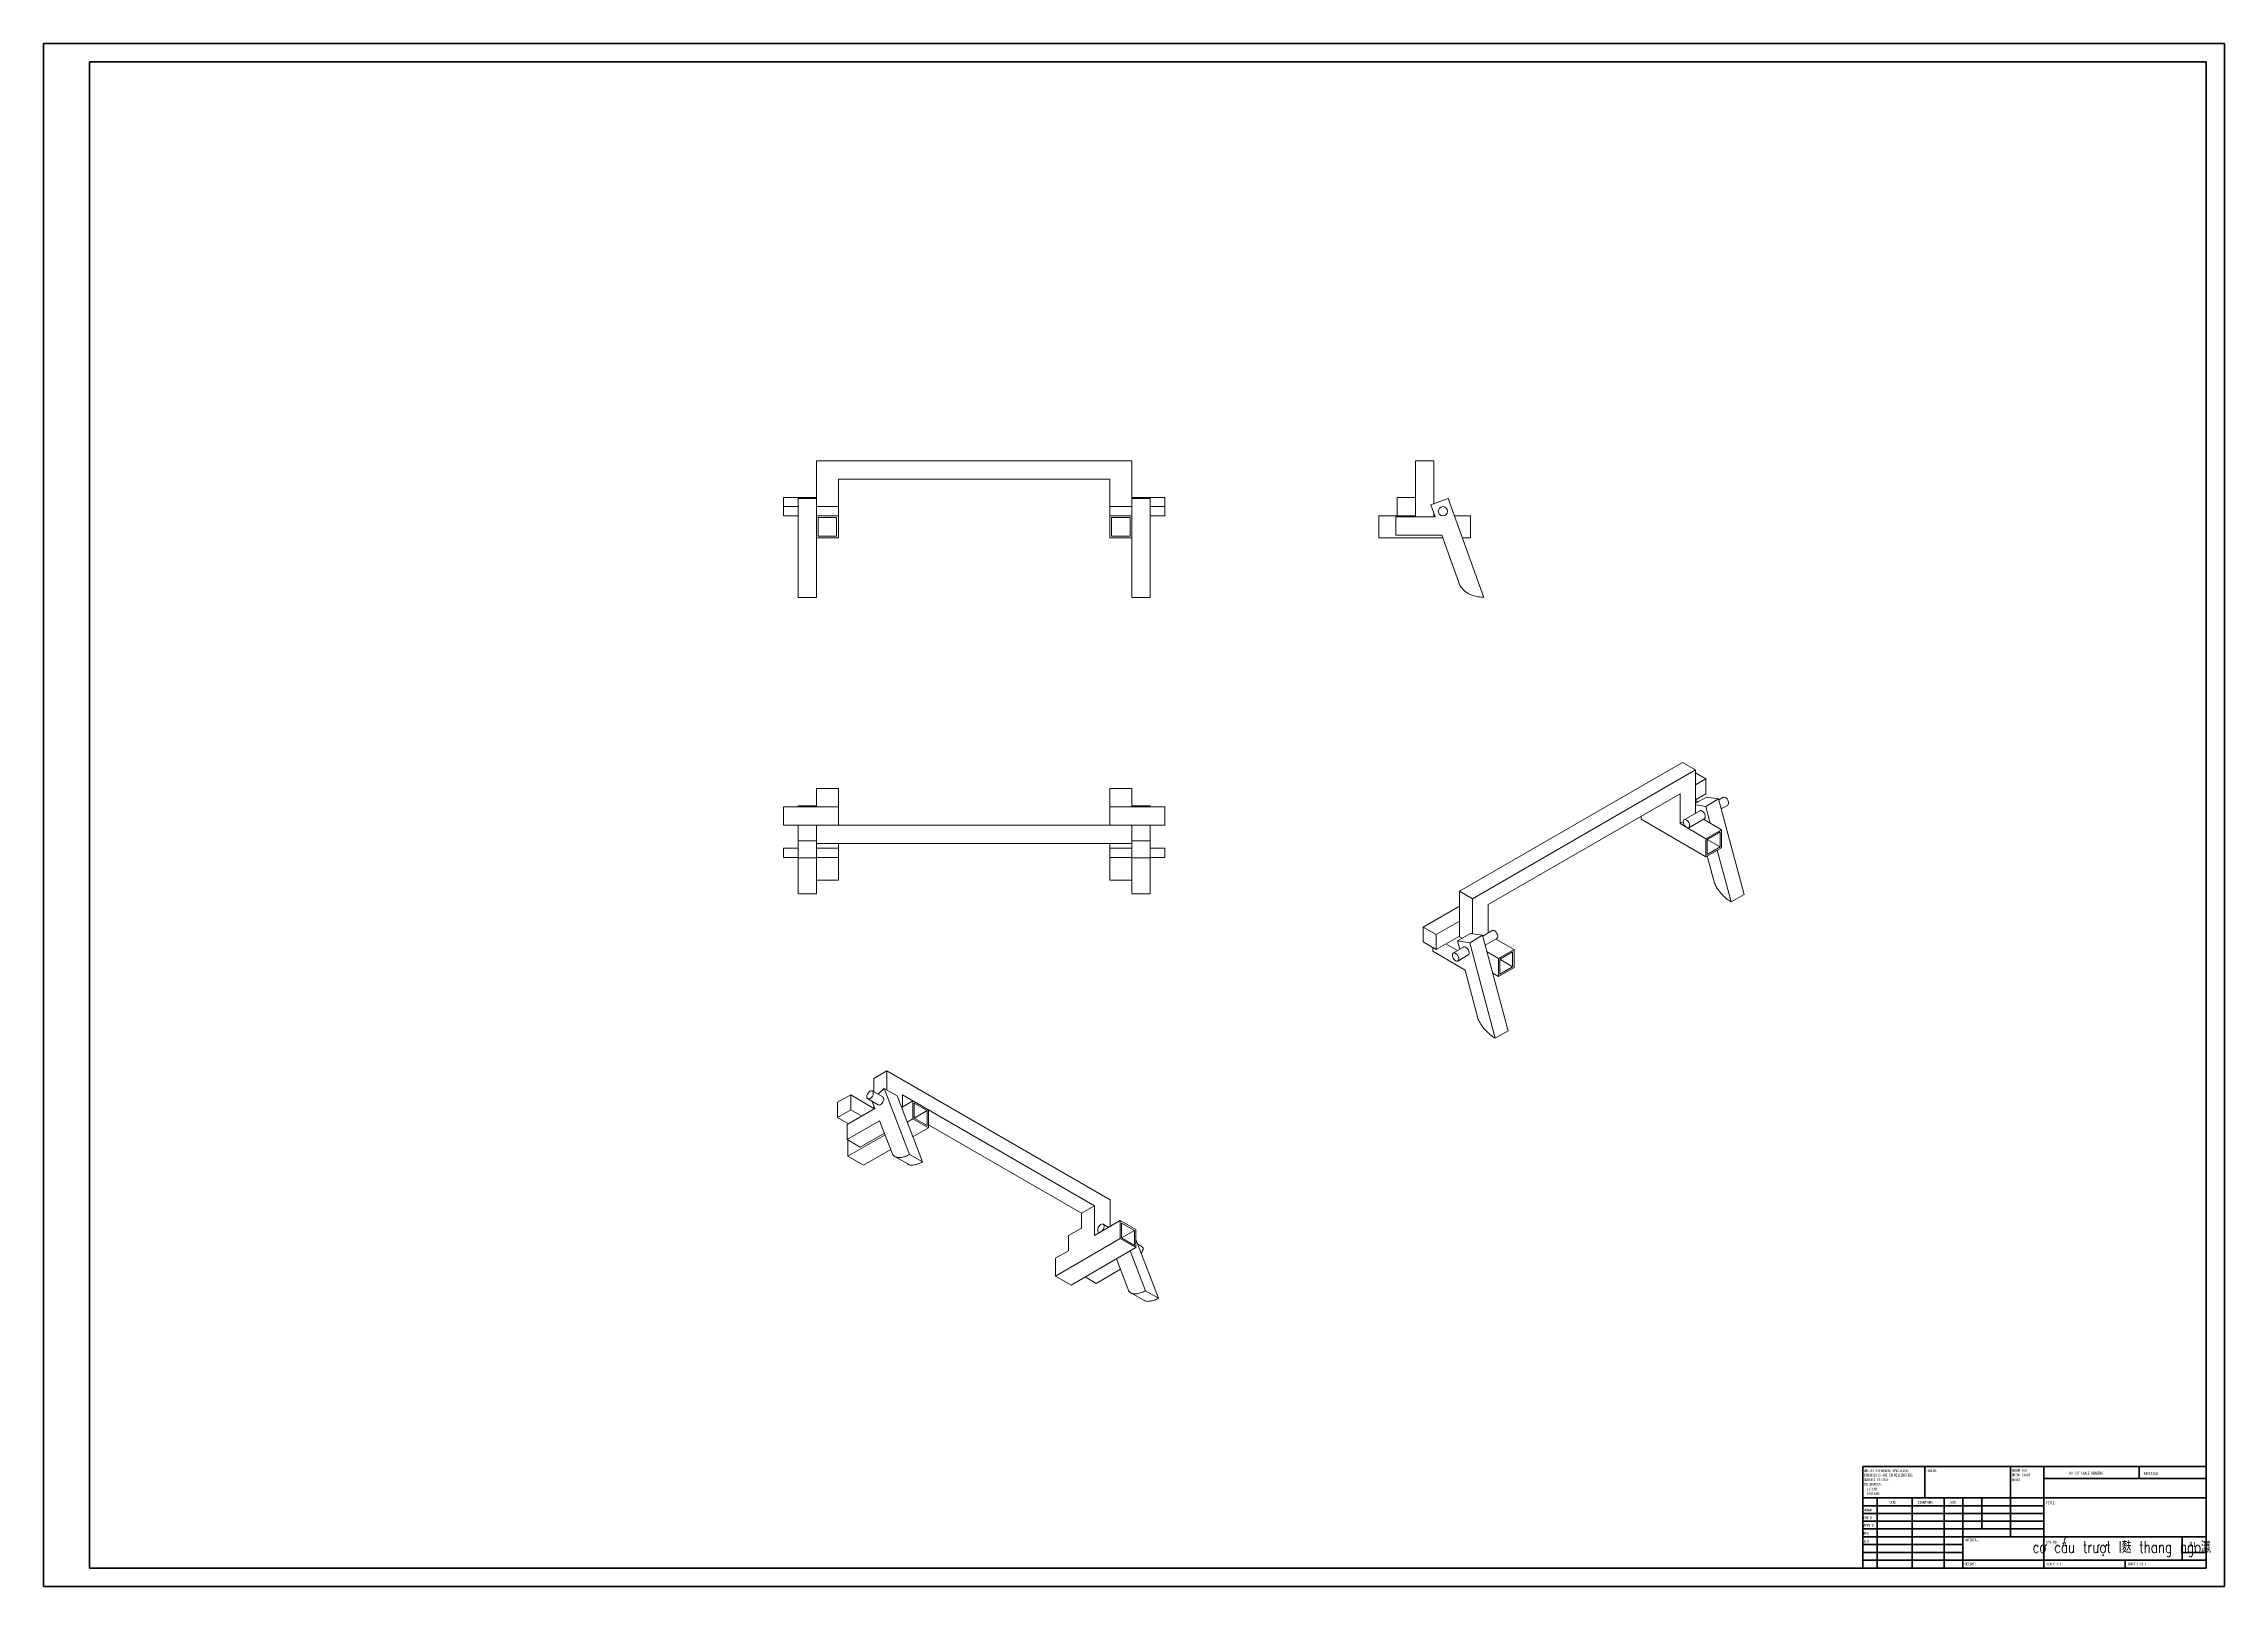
# Model space of a CAD drawing. Header units: millimetres. Extents: x 0 to 1189, y 0 to 841.
import ezdxf

# ---------------------------------------------------------------- set-up
doc = ezdxf.new("R2010")
doc.units = ezdxf.units.MM
doc.styles.add('SLDTEXTSTYLE0', font='TXT', dxfattribs={"width": 0.75, "bigfont": 'bigfont'})
doc.styles.add('SLDTEXTSTYLE1', font='TXT', dxfattribs={"width": 0.75})
doc.styles.add('SLDTEXTSTYLE2', font='TXT', dxfattribs={"width": 0.6875})

# ---------------------------------------------------------------- blocks, each defined once
blk = doc.blocks.new('SW_NOTE_0')
at = {"color": 0, "linetype": 'Continuous', "lineweight": 0, "char_height": 1.5, "attachment_point": 1, "style": 'SLDTEXTSTYLE1'}
for s, insert in [('DEBUR AND', (0, 1.9)), ('BREAK SHARP', (0, -0.6)), ('EDGES', (0, -3.1))]:
    blk.add_mtext(s, dxfattribs=dict(at, insert=insert))
blk = doc.blocks.new('SW_NOTE_1')
at = {"color": 0, "linetype": 'Continuous', "lineweight": 0, "char_height": 1.5, "attachment_point": 1, "style": 'SLDTEXTSTYLE1'}
for s, insert in [('UNLESS OTHERWISE SPECIFIED:', (0, 1.9)), ('TOLERANCES:', (0, -5.6)), ('DIMENSIONS ARE IN MILLIMETERS', (0, -0.6)), ('SURFACE FINISH:', (0, -3.1)), ('ANGULAR:', (1.7, -10.6)), ('LINEAR:', (1.7, -8.1))]:
    blk.add_mtext(s, dxfattribs=dict(at, insert=insert))

msp = doc.modelspace()

# ---------------------------------------------------------------- linework, layer by layer
at = {"color": 7, "linetype": 'Continuous', "lineweight": 40}
for p, q in [((0.1, 0.2), (0.1, 841.2)), ((0.1, 841.2), (1189.1, 841.2)), ((1189.1, 0.2), (1189.1, 841.2)), ((25.1, 10.2), (25.1, 831.2)), ((25.1, 831.2), (1179.1, 831.2)), ((1179.1, 10.2), (1179.1, 831.2)), ((991.9, 65.5), (1179.1, 65.5)), ((991.9, 65.5), (991.9, 10.2)), ((1025.7, 48.5), (1025.7, 65.5)), ((1072.5, 65.5), (1072.5, 27.2)), ((1090.7, 65.5), (1090.7, 10.2)), ((1142.7, 59.1), (1142.7, 65.5)), ((1179.1, 65.5), (1179.1, 10.2)), ((1179.1, 48.5), (991.9, 48.5)), ((999.7, 48.5), (999.7, 10.2)), ((1018.9, 48.5), (1018.9, 10.2)), ((1036.3, 48.5), (1036.3, 10.2)), ((1046.5, 10.2), (1046.5, 48.5)), ((1056.9, 31.5), (1056.9, 48.5)), ((1179.1, 59.1), (1090.7, 59.1)), ((1090.7, 44.2), (991.9, 44.2)), ((1090.7, 40), (991.9, 40)), ((1090.7, 35.7), (991.9, 35.7)), ((1090.7, 31.5), (991.9, 31.5)), ((1046.5, 27.2), (991.9, 27.2)), ((1046.5, 27.2), (1179.1, 27.2)), ((1166.1, 14.5), (1166.1, 27.2)), ((1046.5, 23), (991.9, 23)), ((1046.5, 18.7), (991.9, 18.7)), ((991.9, 14.5), (1179.1, 14.5)), ((1134.9, 10.2), (1134.9, 14.5)), ((1179.1, 18.7), (1166.1, 18.7)), ((0.1, 0.2), (1189.1, 0.2)), ((25.1, 10.2), (1179.1, 10.2))]:
    msp.add_line(p, q, dxfattribs=at)
at = {"color": 7, "linetype": 'Continuous', "lineweight": 15}
for p, q in [((593.4, 613.8), (421.4, 613.8)), ((421.4, 613.8), (421.4, 593.2)), ((593.4, 593.2), (593.4, 613.8)), ((748, 613.8), (748, 593.8)), ((748, 613.8), (758, 613.8)), ((758, 613.8), (758, 590.4)), ((581.4, 603.8), (433.4, 603.8)), ((433.4, 603.8), (433.4, 588.8)), ((581.4, 603.8), (581.4, 588.8)), ((403.4, 593.8), (421.4, 593.8)), ((403.4, 588.8), (403.4, 593.8)), ((411.4, 588.8), (403.4, 588.8)), ((403.4, 588.8), (403.4, 583.8)), ((403.4, 583.8), (411.4, 583.8)), ((421.4, 593.2), (411.4, 593.2)), ((411.4, 593.2), (411.4, 539.3)), ((421.4, 593.2), (421.4, 583.8)), ((433.4, 588.8), (421.4, 588.8)), ((433.4, 583.8), (421.4, 583.8)), ((421.4, 583.8), (421.4, 571.8)), ((422.4, 582.8), (422.4, 572.8)), ((432.4, 582.8), (422.4, 582.8)), ((432.4, 572.8), (432.4, 582.8)), ((433.4, 588.8), (433.4, 583.8)), ((433.4, 571.8), (433.4, 583.8)), ((593.4, 588.8), (581.4, 588.8)), ((581.4, 588.8), (581.4, 583.8)), ((581.4, 583.8), (593.4, 583.8)), ((581.4, 571.8), (581.4, 583.8)), ((582.4, 572.8), (582.4, 582.8)), ((582.4, 582.8), (592.4, 582.8)), ((592.4, 582.8), (592.4, 572.8)), ((611.4, 593.8), (593.4, 593.8)), ((603.4, 593.2), (593.4, 593.2)), ((593.4, 593.2), (593.4, 583.8)), ((593.4, 583.8), (593.4, 571.8)), ((603.4, 593.2), (603.4, 539.3)), ((611.4, 588.8), (603.4, 588.8)), ((603.4, 583.8), (611.4, 583.8)), ((611.4, 588.8), (611.4, 593.8)), ((611.4, 588.8), (611.4, 583.8)), ((728, 583.8), (728, 571.8)), ((738, 583.8), (728, 583.8)), ((737.4, 583.3), (758.7, 583.3)), ((737.4, 573.3), (737.4, 583.3)), ((748, 593.8), (738, 593.8)), ((738, 583.8), (738, 593.8)), ((738, 583.8), (748, 583.8)), ((748, 583.8), (748, 593.8)), ((765.8, 593.2), (756.4, 589.8)), ((758.7, 583.3), (756.4, 589.8)), ((758, 585.4), (758, 583.8)), ((758.6, 583.8), (758, 583.8)), ((765.8, 593.2), (785.4, 539.3)), ((778, 583.8), (769.2, 583.8)), ((778, 583.8), (778, 571.8)), ((421.4, 571.8), (421.4, 539.3)), ((421.4, 571.8), (433.4, 571.8)), ((422.4, 572.8), (432.4, 572.8)), ((593.4, 571.8), (581.4, 571.8)), ((592.4, 572.8), (582.4, 572.8)), ((593.4, 571.8), (593.4, 539.3)), ((762.9, 571.8), (728, 571.8)), ((762.4, 573.3), (737.4, 573.3)), ((772.5, 545.4), (762.4, 573.3)), ((778, 571.8), (773.6, 571.8)), ((421.4, 539.3), (411.4, 539.3)), ((603.4, 539.3), (593.4, 539.3)), ((893.7, 449.4), (772.1, 379.2)), ((900.8, 445.4), (779.1, 375.1)), ((893.7, 449.4), (900.8, 445.4)), ((900.8, 421.7), (900.8, 445.4)), ((906.4, 440.5), (900.8, 443.7)), ((906.4, 440.5), (900.8, 437.2)), ((906.4, 432.3), (906.4, 440.5)), ((433.4, 435.1), (421.4, 435.1)), ((421.4, 425.1), (421.4, 435.1)), ((433.4, 425.1), (433.4, 435.1)), ((581.4, 435.1), (593.4, 435.1)), ((581.4, 425.1), (581.4, 435.1)), ((593.4, 425.1), (593.4, 435.1)), ((892.3, 432.3), (787.6, 371.9)), ((885.2, 428.2), (885.2, 428.2)), ((885.2, 428.2), (885.2, 428.2)), ((892.3, 432.3), (892.3, 416)), ((906.4, 432.3), (900.8, 429)), ((906.7, 430.5), (900.8, 427.1)), ((900.8, 428.6), (902.1, 427.8)), ((913.3, 429.5), (906.3, 425.4)), ((913.3, 429.5), (906.7, 430.5)), ((913.3, 429.5), (927.2, 377.4)), ((915.8, 430.4), (913.4, 429)), ((403.4, 415.1), (403.4, 425.1)), ((403.4, 425.1), (433.4, 425.1)), ((421.4, 425.7), (411.4, 425.7)), ((411.4, 425.7), (411.4, 425.1)), ((433.4, 415.1), (433.4, 425.1)), ((611.4, 425.1), (581.4, 425.1)), ((581.4, 415.1), (581.4, 425.1)), ((603.4, 425.7), (593.4, 425.7)), ((603.4, 425.7), (603.4, 425.1)), ((611.4, 415.1), (611.4, 425.1)), ((871.1, 418.4), (871.1, 420)), ((906.4, 398), (871.1, 418.4)), ((878.1, 424.1), (878.1, 424.1)), ((878.1, 424.1), (878.1, 424.1)), ((894, 417), (892.3, 416)), ((903, 423), (894.6, 418.1)), ((897.1, 413.8), (905.5, 418.7)), ((906.3, 425.4), (900.8, 426.3)), ((900.9, 421.8), (900.8, 422.2)), ((914.9, 412.7), (905, 418.4)), ((906.3, 425.4), (908.7, 416.3)), ((914.8, 424), (918.3, 426)), ((403.4, 415.1), (421.4, 415.1)), ((411.4, 415.1), (411.4, 406.7)), ((421.4, 406.7), (411.4, 406.7)), ((411.4, 397.3), (411.4, 406.7)), ((593.4, 415.1), (421.4, 415.1)), ((421.4, 415.1), (421.4, 405.1)), ((421.4, 397.3), (421.4, 405.1)), ((593.4, 405.1), (421.4, 405.1)), ((433.4, 402.6), (433.4, 405.1)), ((581.4, 402.6), (581.4, 405.1)), ((593.4, 415.1), (593.4, 405.1)), ((611.4, 415.1), (593.4, 415.1)), ((603.4, 406.7), (593.4, 406.7)), ((593.4, 397.3), (593.4, 405.1)), ((603.4, 415.1), (603.4, 406.7)), ((603.4, 397.3), (603.4, 406.7)), ((906.4, 407.8), (892.3, 416)), ((906.4, 407.8), (914.9, 412.7)), ((906.4, 398), (906.4, 407.8)), ((907.1, 407.4), (914.2, 411.5)), ((907.1, 399.2), (907.1, 407.4)), ((914.2, 403.3), (907.1, 407.4)), ((914.2, 411.5), (914.2, 403.3)), ((914.9, 412.7), (914.9, 402.9)), ((411.4, 402.6), (403.4, 402.6)), ((403.4, 402.6), (403.4, 397.6)), ((403.4, 397.6), (411.4, 397.6)), ((421.4, 397.3), (411.4, 397.3)), ((411.4, 397.3), (411.4, 377.7)), ((433.4, 402.6), (421.4, 402.6)), ((421.4, 397.6), (433.4, 397.6)), ((421.4, 397.3), (421.4, 393.9)), ((421.4, 385.1), (421.4, 393.9)), ((433.4, 402.6), (433.4, 397.6)), ((433.4, 385.1), (433.4, 397.6)), ((593.4, 402.6), (581.4, 402.6)), ((581.4, 402.6), (581.4, 397.6)), ((581.4, 397.6), (593.4, 397.6)), ((581.4, 385.1), (581.4, 397.6)), ((603.4, 397.3), (593.4, 397.3)), ((593.4, 397.3), (593.4, 393.9)), ((593.4, 385.1), (593.4, 393.9)), ((611.4, 402.6), (603.4, 402.6)), ((603.4, 397.6), (611.4, 397.6)), ((603.4, 397.3), (603.4, 377.7)), ((611.4, 402.6), (611.4, 397.6)), ((914.9, 402.9), (906.4, 398)), ((914.2, 403.3), (907.1, 399.2)), ((911, 383.6), (907.1, 398.4)), ((912.6, 401.6), (920.1, 373.3)), ((421.4, 385.1), (421.4, 377.7)), ((433.4, 385.1), (421.4, 385.1)), ((581.4, 385.1), (593.4, 385.1)), ((593.4, 385.1), (593.4, 377.7)), ((421.4, 377.7), (411.4, 377.7)), ((603.4, 377.7), (593.4, 377.7)), ((752.3, 359.6), (772.1, 371.1)), ((772.1, 379.2), (772.1, 362.9)), ((772.1, 379.2), (779.1, 375.1)), ((779.1, 375.1), (779.1, 356)), ((787.6, 371.9), (787.6, 356.4)), ((927.2, 377.4), (920.1, 373.3)), ((752.3, 351.5), (752.3, 359.6)), ((759.3, 355.5), (752.3, 359.6)), ((759.3, 355.5), (772.1, 362.9)), ((772.1, 362.9), (772.1, 354.7)), ((789.9, 357.7), (784.8, 354.7)), ((752.3, 351.5), (759.3, 347.4)), ((757.5, 346.4), (757.5, 348.4)), ((775.2, 336.2), (757.5, 346.4)), ((759.3, 347.4), (759.3, 355.5)), ((759.3, 347.4), (772.1, 354.7)), ((764.6, 350.4), (771, 346.8)), ((774.3, 348.7), (768.7, 345.5)), ((778, 356.2), (770.9, 352.1)), ((772.2, 347.5), (770.9, 352.1)), ((777.6, 351.1), (770.9, 352.1)), ((771.7, 354.5), (773.4, 353.6)), ((784.6, 355.2), (777.6, 351.1)), ((777.6, 351.1), (791.5, 299)), ((784.6, 355.2), (778, 356.2)), ((784.6, 355.2), (798.5, 303.1)), ((786.1, 349.7), (792.4, 353.4)), ((793.3, 342.5), (787.1, 346.1)), ((801.8, 347.4), (791.9, 353.1)), ((801.8, 347.4), (793.3, 342.5)), ((801, 346.2), (794, 342.1)), ((801, 338), (801, 346.2)), ((801.8, 337.6), (801.8, 347.4)), ((771.2, 341.1), (776.8, 344.4)), ((782.3, 309.3), (775.2, 336.2)), ((793.3, 332.7), (790.2, 334.5)), ((793.3, 342.5), (793.3, 332.7)), ((793.3, 332.7), (801.8, 337.6)), ((794, 342.1), (794, 333.9)), ((801, 338), (794, 342.1)), ((794, 333.9), (801, 338)), ((798.5, 303.1), (791.5, 299)), ((452.8, 277.1), (459.9, 281.2)), ((452.8, 277.1), (452.8, 269.8)), ((459.9, 281.2), (459.9, 270.8)), ((581.5, 211), (459.9, 281.2)), ((440.1, 268.2), (433, 264.1)), ((433, 255.9), (433, 264.1)), ((440.1, 260), (440.1, 268.2)), ((440.1, 268.2), (452.8, 260.8)), ((449.4, 266), (455.1, 262.7)), ((453.3, 260.7), (451.8, 264.6)), ((457.6, 267), (451.9, 270.3)), ((452.8, 262.1), (452.8, 260.8)), ((458.3, 271.7), (455.1, 268.5)), ((458.3, 271.7), (472.2, 235.7)), ((465.4, 267.6), (458.3, 271.7)), ((465.4, 267.6), (479.3, 231.6)), ((474, 264.9), (467.8, 261.3)), ((573, 207.7), (468.3, 268.2)), ((468.3, 268.2), (468.3, 261.6)), ((482.5, 260), (474, 264.9)), ((474, 264.9), (474, 255.1)), ((481.8, 259.6), (474.7, 263.7)), ((474.7, 263.7), (474.7, 255.5)), ((433, 255.9), (440.1, 260)), ((433, 255.9), (439, 252.4)), ((438.2, 252), (453.3, 260.7)), ((455.9, 254), (438.2, 243.8)), ((438.2, 243.8), (438.2, 252)), ((440.1, 260), (446.1, 256.5)), ((452.8, 260.8), (452.8, 260.4)), ((463.1, 235.4), (455.9, 254)), ((474, 255.1), (470.9, 253.3)), ((474, 255.1), (482.5, 250.2)), ((482.5, 250.2), (474, 245.3)), ((481.8, 259.6), (474.7, 255.5)), ((474.7, 255.5), (481.8, 251.4)), ((481.8, 251.4), (481.8, 259.6)), ((482.5, 250.2), (482.5, 260)), ((565.9, 203.7), (482.5, 251.8)), ((445.3, 239.7), (438.2, 243.8)), ((458.9, 246.3), (438.6, 234.7)), ((438.6, 243.6), (438.6, 234.7)), ((458.5, 247.3), (445.3, 239.7)), ((462, 238.3), (447.1, 229.8)), ((438.6, 234.7), (447.1, 229.8)), ((464.1, 234.5), (471.2, 230.5)), ((479.3, 231.6), (472.2, 235.7)), ((565.9, 203.7), (573, 207.7)), ((565.9, 203.7), (565.9, 195.5)), ((573, 207.7), (573, 191.4)), ((581.5, 196.3), (581.5, 211)), ((565.9, 195.5), (558.9, 191.4)), ((558.9, 183.2), (558.9, 191.4)), ((587.1, 199.6), (573, 191.4)), ((575.3, 193.3), (575.8, 193)), ((580.8, 195.9), (577.8, 197.7)), ((587.1, 189.8), (587.1, 199.6)), ((587.1, 199.6), (595.6, 194.7)), ((587.8, 198.3), (594.9, 194.3)), ((587.8, 190.2), (587.8, 198.3)), ((594.9, 194.3), (587.8, 190.2)), ((594.9, 194.3), (594.9, 186.1)), ((595.6, 194.7), (595.6, 184.9)), ((587.1, 189.8), (551.8, 169.4)), ((558.9, 183.2), (551.8, 179.2)), ((551.8, 169.4), (551.8, 179.2)), ((595.6, 184.9), (560.3, 164.5)), ((591.8, 161.1), (585, 178.7)), ((595.6, 184.9), (587.1, 189.8)), ((594.9, 186.1), (587.8, 190.2)), ((592.5, 183.1), (600.9, 161.4)), ((595.6, 189.3), (607.9, 157.3)), ((599, 185.4), (596.6, 186.8)), ((560.3, 164.5), (551.8, 169.4)), ((574, 165.4), (568, 168.9)), ((587.2, 173.1), (574, 165.4)), ((592.8, 160.3), (599.9, 156.2)), ((607.9, 157.3), (600.9, 161.4))]:
    msp.add_line(p, q, dxfattribs=at)
at = {"color": 7, "linetype": 'Continuous', "lineweight": 15, "flags": 128}
for points in [[(915.8, 430.4), (915.9, 430.4), (916.4, 430.5), (916.9, 430.3), (917.4, 430), (917.9, 429.5), (918.3, 428.8), (918.6, 428.2), (918.8, 427.5), (918.8, 426.9), (918.6, 426.4), (918.3, 426.1), (918.3, 426)], [(894, 417), (894.1, 417.5), (894.3, 418), (894.7, 418.2), (895.2, 418.2), (895.7, 418.1), (896.2, 417.7), (896.7, 417.2), (897.1, 416.6), (897.4, 415.9), (897.5, 415.3), (897.5, 414.6), (897.4, 414.2), (897.1, 413.8), (896.7, 413.7), (896.2, 413.7), (895.7, 414), (895.2, 414.4), (894.7, 415), (894.3, 415.7), (894.1, 416.3), (894, 417)], [(903, 423), (903.2, 423.1), (903.6, 423.1), (904.2, 423), (904.7, 422.6), (905.2, 422.1), (905.6, 421.5), (905.9, 420.8), (906, 420.2), (906, 419.5), (905.9, 419.1), (905.6, 418.7), (905.5, 418.7)], [(789.9, 357.7), (790, 357.8), (790.5, 357.8), (791, 357.7), (791.5, 357.3), (792, 356.8), (792.4, 356.2), (792.7, 355.5), (792.9, 354.8), (792.9, 354.2), (792.7, 353.7), (792.4, 353.4), (792.4, 353.4)], [(768.2, 344.3), (768.2, 344.9), (768.5, 345.3), (768.8, 345.5), (769.3, 345.6), (769.8, 345.4), (770.3, 345.1), (770.8, 344.6), (771.2, 343.9), (771.5, 343.3), (771.7, 342.6), (771.7, 342), (771.5, 341.5), (771.2, 341.2), (770.8, 341), (770.3, 341.1), (769.8, 341.3), (769.3, 341.8), (768.8, 342.3), (768.5, 343), (768.2, 343.7), (768.2, 344.3)], [(774.3, 348.7), (774.5, 348.8), (774.9, 348.8), (775.5, 348.7), (776, 348.3), (776.5, 347.8), (776.9, 347.2), (777.2, 346.5), (777.3, 345.9), (777.3, 345.2), (777.2, 344.8), (776.9, 344.4), (776.8, 344.4)], [(448.9, 267.1), (449, 267.8), (449.2, 268.5), (449.6, 269.1), (450, 269.7), (450.5, 270.1), (451.1, 270.4), (451.6, 270.4), (452, 270.3), (452.3, 270), (452.4, 269.5), (452.4, 268.9), (452.3, 268.2), (452, 267.5), (451.6, 266.9), (451.1, 266.4), (450.5, 266), (450, 265.9), (449.6, 265.9), (449.2, 266.2), (449, 266.6), (448.9, 267.1)], [(457.6, 267), (457.6, 267), (457.9, 266.7), (458.1, 266.2), (458.1, 265.6), (457.9, 264.9), (457.6, 264.2), (457.2, 263.6), (456.7, 263.1), (456.2, 262.8), (455.7, 262.6), (455.2, 262.7), (455.1, 262.7)], [(574.8, 194.5), (574.8, 195.1), (575.1, 195.8), (575.4, 196.4), (575.9, 197), (576.4, 197.4), (576.9, 197.7), (577.4, 197.8), (577.8, 197.6), (578.1, 197.3), (578.3, 196.8), (578.3, 196.2), (578.1, 195.5), (577.8, 194.8), (577.4, 194.2), (576.9, 193.7), (576.4, 193.4), (575.9, 193.2), (575.4, 193.3), (575.1, 193.5), (574.8, 193.9), (574.8, 194.5)], [(599, 185.4), (599, 185.4), (599.3, 185), (599.5, 184.6), (599.5, 183.9), (599.3, 183.3), (599, 182.6), (598.6, 182), (598.5, 181.8)]]:
    msp.add_lwpolyline(points, dxfattribs=at)
at = {"color": 7, "linetype": 'Continuous', "lineweight": 15}
msp.add_circle((763, 586.3), 2.5, dxfattribs=at)
for points, knots in [([(785.4, 539.3), (784.3, 539.4), (782.2, 539.6), (779.4, 540.3), (777, 541.3), (775.1, 542.6), (773.7, 543.9), (772.9, 544.9), (772.5, 545.4)], [0, 0, 0, 0, 0.22029, 0.419521, 0.60198, 0.737233, 0.868749, 1, 1, 1, 1]), ([(920.1, 373.3), (919.4, 373.8), (917.9, 374.8), (915.9, 376.6), (914, 378.7), (912.3, 381), (911.5, 382.7), (911, 383.6)], [0, 0, 0, 0, 0.220408, 0.419745, 0.602302, 0.803416, 1, 1, 1, 1]), ([(791.5, 299), (790.7, 299.6), (789.2, 300.6), (787.2, 302.3), (785.3, 304.4), (783.6, 306.7), (782.8, 308.4), (782.3, 309.3)], [0, 0, 0, 0, 0.220408, 0.419745, 0.602302, 0.803416, 1, 1, 1, 1]), ([(472.2, 235.7), (471.4, 235.3), (470, 234.6), (467.9, 234), (466, 233.9), (464.3, 234.3), (463.5, 235), (463.1, 235.4)], [0, 0, 0, 0, 0.220408, 0.419745, 0.602302, 0.803416, 1, 1, 1, 1]), ([(479.3, 231.6), (478.5, 231.2), (477, 230.5), (475, 230), (473.1, 229.8), (471.8, 230), (471.3, 230.4), (471.2, 230.5)], [0, 0, 0, 0, 0.262405, 0.499723, 0.717064, 0.956499, 1, 1, 1, 1]), ([(600.9, 161.4), (600.1, 161), (598.6, 160.3), (596.6, 159.7), (594.7, 159.6), (593, 160), (592.2, 160.8), (591.8, 161.1)], [0, 0, 0, 0, 0.220408, 0.419745, 0.602302, 0.803416, 1, 1, 1, 1]), ([(607.9, 157.3), (607.2, 156.9), (605.7, 156.2), (603.7, 155.7), (601.8, 155.5), (600.5, 155.7), (600, 156.2), (599.9, 156.2)], [0, 0, 0, 0, 0.262405, 0.499723, 0.717064, 0.956499, 1, 1, 1, 1])]:
    msp.add_open_spline(points, degree=3, knots=knots, dxfattribs=at)

# ---------------------------------------------------------------- block references
at = {"color": 7, "linetype": 'Continuous', "lineweight": 0}
for name, p in [('SW_NOTE_1', (992.5, 62.2)), ('SW_NOTE_0', (1073.2, 62.3))]:
    msp.add_blockref(name, p, dxfattribs=at)

# ---------------------------------------------------------------- texts
for s, insert, char_height, attachment_point, style in [('FINISH:', (1026.3, 64.1), 1.5, 1, 'SLDTEXTSTYLE1'), ('DO NOT SCALE DRAWING', (1104.5, 62.7), 1.5, 1, 'SLDTEXTSTYLE1'), ('REVISION', (1145.2, 62.5), 1.5, 1, 'SLDTEXTSTYLE1'), ('DRAWN', (992.1, 42.6), 1.5, 1, 'SLDTEXTSTYLE1'), ("CHK'D", (992.3, 38.4), 1.5, 1, 'SLDTEXTSTYLE1'), ('NAME', (1006.2, 46.7), 1.5, 1, 'SLDTEXTSTYLE1'), ('SIGNATURE', (1021.9, 46.8), 1.5, 1, 'SLDTEXTSTYLE1'), ('DATE', (1039.1, 46.8), 1.5, 1, 'SLDTEXTSTYLE1'), ('TITLE:', (1091.8, 46.5), 1.5, 1, 'SLDTEXTSTYLE1'), ("APPV'D", (992.3, 34.3), 1.5, 1, 'SLDTEXTSTYLE1'), ('MFG', (992.3, 29.9), 1.5, 1, 'SLDTEXTSTYLE1'), ('Q.A', (992.5, 25.6), 1.5, 1, 'SLDTEXTSTYLE1'), ('MATERIAL:', (1047.5, 26.2), 1.5, 1, 'SLDTEXTSTYLE1'), ('cơ cấu trượt l麩 thang ngo瀛', (1133.1, 24.8), 6.35, 2, 'SLDTEXTSTYLE0'), ('DWG NO.', (1092, 25.1), 1.5, 1, 'SLDTEXTSTYLE1'), ('A1', (1170, 24.5), 2.91, 1, 'SLDTEXTSTYLE1'), ('WEIGHT:', (1047.5, 13.2), 1.5, 1, 'SLDTEXTSTYLE1'), ('SCALE:2:1', (1092, 13.1), 1.5, 1, 'SLDTEXTSTYLE1'), ('SHEET 1 OF 1', (1136.4, 13.1), 1.5, 1, 'SLDTEXTSTYLE2')]:
    msp.add_mtext(s, dxfattribs=dict(at, insert=insert, char_height=char_height, attachment_point=attachment_point, style=style))

doc.saveas('drawing.dxf')
